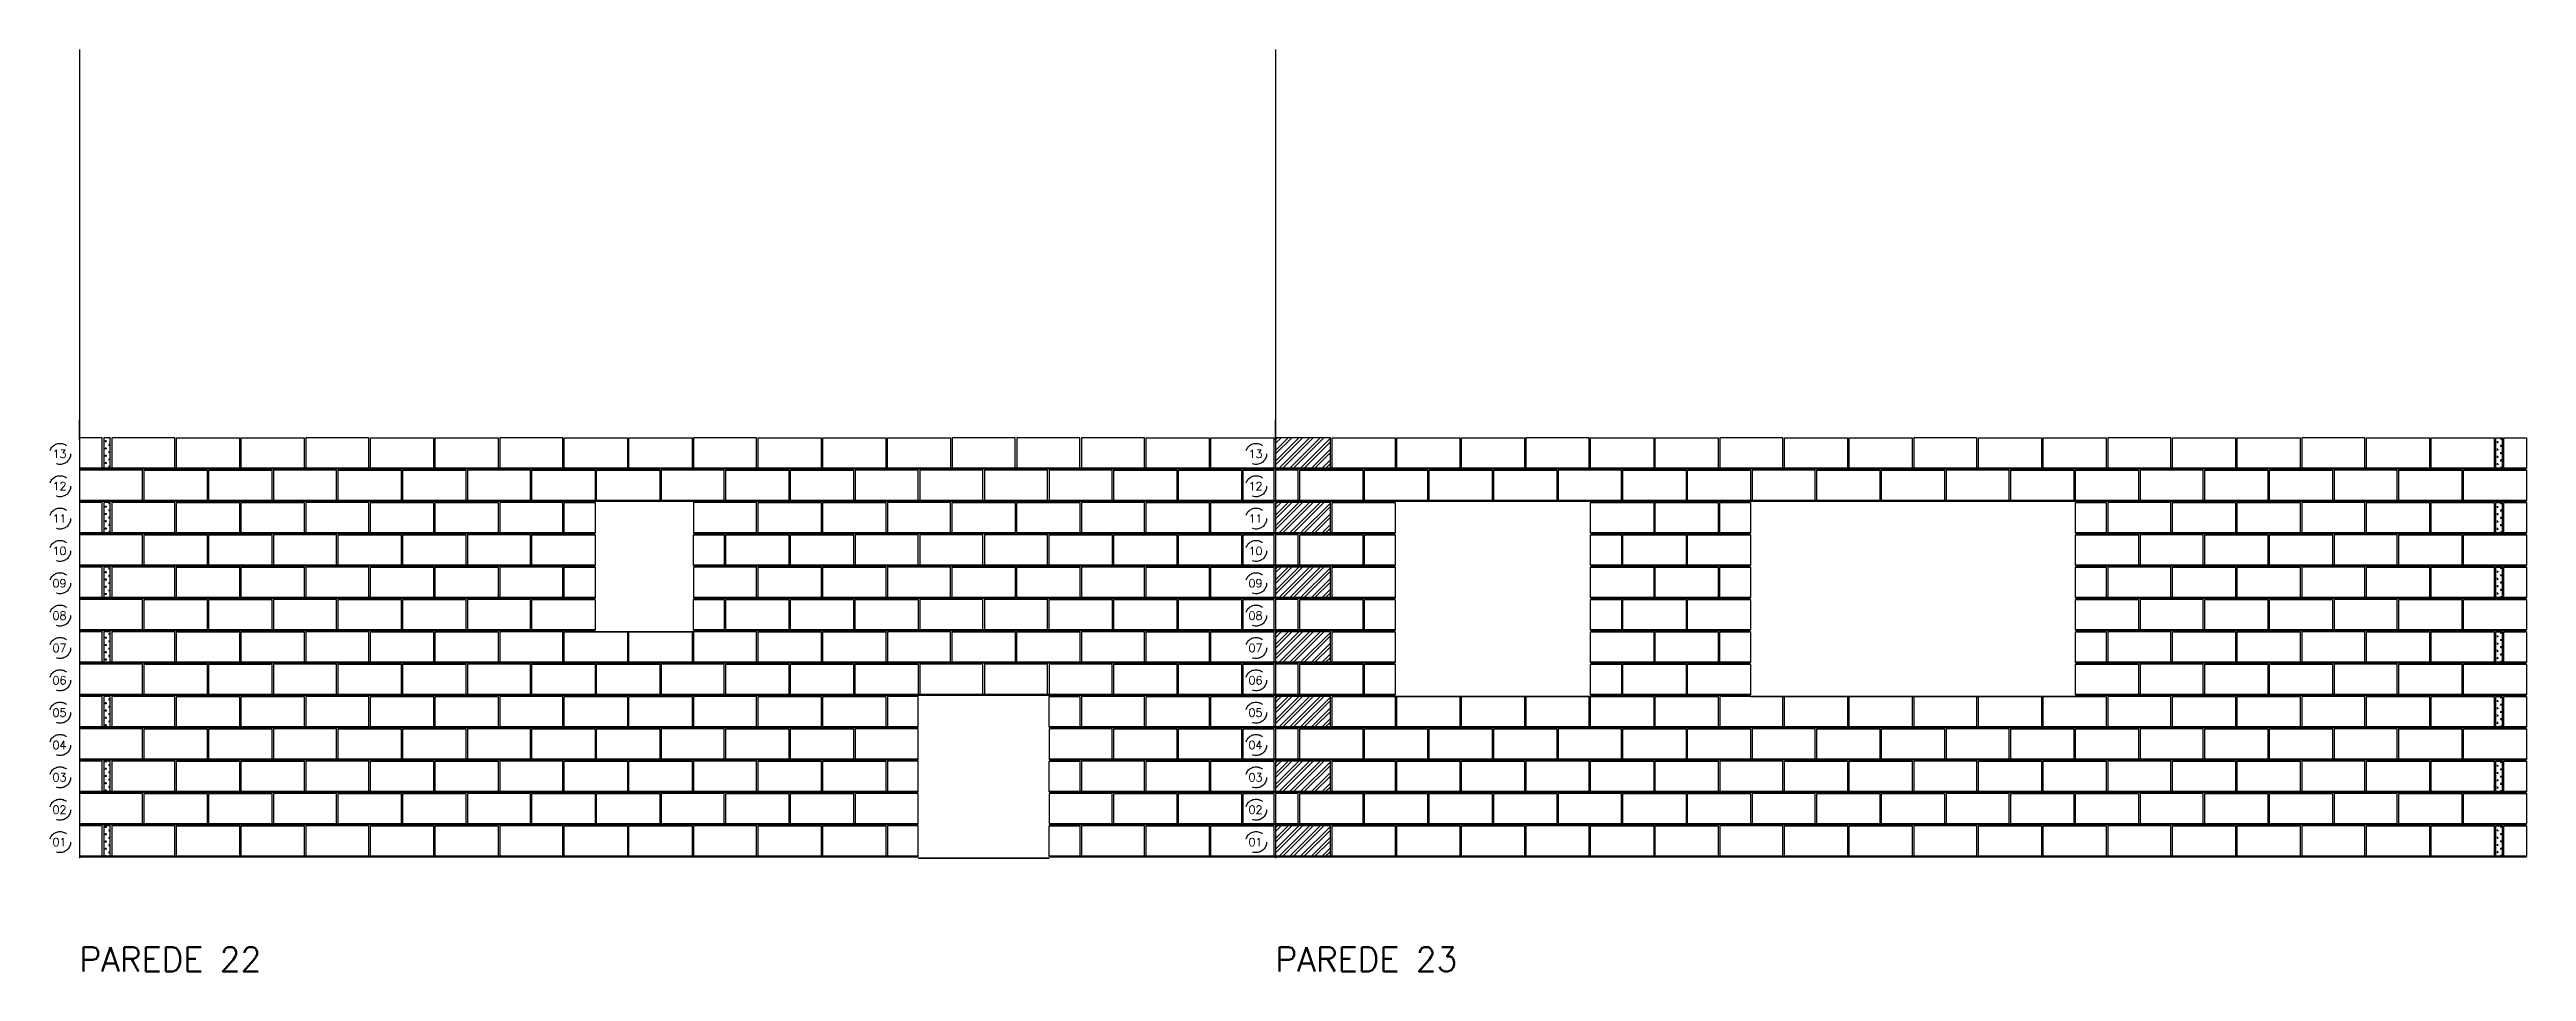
# Model space of a CAD drawing. Extents: x 0 to 187, y -7 to 20.
# Drawn here: x 18.84 to 34.17, y 14.3 to 20 of the extents above; entities that cross this region are included whole.
import ezdxf

# ---------------------------------------------------------------- set-up
doc = ezdxf.new("R2010")
doc.units = 0
doc.header["$LTSCALE"] = 0.5
doc.header["$MEASUREMENT"] = 0
doc.linetypes.add('HIDDEN', pattern=[0.375, 0.25, -0.125])
for name, color, linetype in [('AUX00', 7, 'HIDDEN'), ('AUX01', 1, 'CONTINUOUS'), ('B04', 6, 'CONTINUOUS'), ('B19', 3, 'CONTINUOUS'), ('B19C', 126, 'CONTINUOUS'), ('B34', 150, 'CONTINUOUS'), ('B34C', 160, 'CONTINUOUS'), ('B39', 2, 'CONTINUOUS'), ('B39C', 5, 'CONTINUOUS'), ('BP', 106, 'CONTINUOUS'), ('H04', 9, 'CONTINUOUS'), ('H34', 9, 'CONTINUOUS'), ('TXT05', 4, 'CONTINUOUS'), ('VIG02', 3, 'CONTINUOUS')]:
    doc.layers.add(name, color=color, linetype=linetype)
doc.layers.add('FIADAS', color=161, linetype='CONTINUOUS', lineweight=50)
doc.styles.add('ROMANS', font='romans.shx')
pattern_1 = [(360, (9.124238, 13.820944), (0.02250224, 0.02250224), [0.01125112, -0.03375336]), (90, (9.129863, 13.815318), (-0.02250224, 0.02250224), [0.01125112, -0.03375336])]

msp = doc.modelspace()

# ---------------------------------------------------------------- texts
at = {"layer": 'AUX00', "color": 2, "style": 'ROMANS'}
for s, p in [('13', (18.8588, 17.475)), ('13', (26.2587, 17.475)), ('12', (18.8588, 17.275)), ('12', (26.2587, 17.275)), ('11', (18.8588, 17.075)), ('11', (26.2587, 17.075)), ('10', (18.8588, 16.875)), ('10', (26.2587, 16.875)), ('09', (18.8588, 16.675)), ('09', (26.2587, 16.675)), ('08', (18.8588, 16.475)), ('08', (26.2587, 16.475)), ('07', (18.8588, 16.275)), ('07', (26.2587, 16.275)), ('06', (18.8588, 16.075)), ('06', (26.2587, 16.075)), ('05', (18.8588, 15.875)), ('05', (26.2587, 15.875)), ('04', (18.8588, 15.675)), ('04', (26.2587, 15.675)), ('03', (18.8588, 15.475)), ('03', (26.2587, 15.475)), ('02', (18.8588, 15.275)), ('02', (26.2587, 15.275)), ('01', (18.8588, 15.075)), ('01', (26.2587, 15.075))]:
    msp.add_text(s, height=0.05, dxfattribs=at).set_placement(p)
at = {"layer": 'TXT05', "style": 'ROMANS'}
for s, p in [('PAREDE 22', (19.0252, 14.3)), ('PAREDE 23', (26.4252, 14.3))]:
    msp.add_text(s, height=0.15, dxfattribs=at).set_placement(p)

# ---------------------------------------------------------------- hatches: boundary and pattern name
at = {"layer": 'H04'}
h = msp.add_hatch(dxfattribs=at)
h.set_pattern_fill('CROSS', color=256, scale=0.090009, style=0)
h.set_pattern_definition(pattern_1)
h.paths.add_polyline_path([(19.2152, 17.41), (19.1752, 17.41), (19.1752, 17.6), (19.2152, 17.6)])
h = msp.add_hatch(dxfattribs=at)
h.set_pattern_fill('CROSS', color=256, scale=0.090009, style=0)
h.set_pattern_definition([(360, (43.13944, 31.230895), (0.02250224, 0.02250224), [0.01125112, -0.03375336]), (90, (43.145066, 31.22527), (-0.02250224, 0.02250224), [0.01125112, -0.03375336])])
h.paths.add_polyline_path([(33.9752, 17.41), (34.0152, 17.41), (34.0152, 17.6), (33.9752, 17.6)])
h = msp.add_hatch(dxfattribs=at)
h.set_pattern_fill('CROSS', color=256, scale=0.090009, style=0)
h.set_pattern_definition(pattern_1)
h.paths.add_polyline_path([(19.2152, 17.01), (19.1752, 17.01), (19.1752, 17.2), (19.2152, 17.2)])
h = msp.add_hatch(dxfattribs=at)
h.set_pattern_fill('CROSS', color=256, scale=0.090009, style=0)
h.set_pattern_definition([(360, (43.13944, 30.830895), (0.02250224, 0.02250224), [0.01125112, -0.03375336]), (90, (43.145066, 30.82527), (-0.02250224, 0.02250224), [0.01125112, -0.03375336])])
h.paths.add_polyline_path([(33.9752, 17.01), (34.0152, 17.01), (34.0152, 17.2), (33.9752, 17.2)])
h = msp.add_hatch(dxfattribs=at)
h.set_pattern_fill('CROSS', color=256, scale=0.090009, style=0)
h.set_pattern_definition(pattern_1)
h.paths.add_polyline_path([(19.2152, 16.61), (19.1752, 16.61), (19.1752, 16.8), (19.2152, 16.8)])
h = msp.add_hatch(dxfattribs=at)
h.set_pattern_fill('CROSS', color=256, scale=0.090009, style=0)
h.set_pattern_definition([(360, (43.13944, 30.430895), (0.02250224, 0.02250224), [0.01125112, -0.03375336]), (90, (43.145066, 30.42527), (-0.02250224, 0.02250224), [0.01125112, -0.03375336])])
h.paths.add_polyline_path([(33.9752, 16.61), (34.0152, 16.61), (34.0152, 16.8), (33.9752, 16.8)])
h = msp.add_hatch(dxfattribs=at)
h.set_pattern_fill('CROSS', color=256, scale=0.090009, style=0)
h.set_pattern_definition(pattern_1)
h.paths.add_polyline_path([(19.2152, 16.21), (19.1752, 16.21), (19.1752, 16.4), (19.2152, 16.4)])
h = msp.add_hatch(dxfattribs=at)
h.set_pattern_fill('CROSS', color=256, scale=0.090009, style=0)
h.set_pattern_definition([(360, (43.13944, 30.030895), (0.02250224, 0.02250224), [0.01125112, -0.03375336]), (90, (43.145066, 30.02527), (-0.02250224, 0.02250224), [0.01125112, -0.03375336])])
h.paths.add_polyline_path([(33.9752, 16.21), (34.0152, 16.21), (34.0152, 16.4), (33.9752, 16.4)])
h = msp.add_hatch(dxfattribs=at)
h.set_pattern_fill('CROSS', color=256, scale=0.090009, style=0)
h.set_pattern_definition(pattern_1)
h.paths.add_polyline_path([(19.2152, 15.81), (19.1752, 15.81), (19.1752, 16), (19.2152, 16)])
h = msp.add_hatch(dxfattribs=at)
h.set_pattern_fill('CROSS', color=256, scale=0.090009, style=0)
h.set_pattern_definition([(360, (43.13944, 29.630895), (0.02250224, 0.02250224), [0.01125112, -0.03375336]), (90, (43.145066, 29.62527), (-0.02250224, 0.02250224), [0.01125112, -0.03375336])])
h.paths.add_polyline_path([(33.9752, 15.81), (34.0152, 15.81), (34.0152, 16), (33.9752, 16)])
h = msp.add_hatch(dxfattribs=at)
h.set_pattern_fill('CROSS', color=256, scale=0.090009, style=0)
h.set_pattern_definition(pattern_1)
h.paths.add_polyline_path([(19.2152, 15.41), (19.1752, 15.41), (19.1752, 15.6), (19.2152, 15.6)])
h = msp.add_hatch(dxfattribs=at)
h.set_pattern_fill('CROSS', color=256, scale=0.090009, style=0)
h.set_pattern_definition([(360, (43.13944, 29.230895), (0.02250224, 0.02250224), [0.01125112, -0.03375336]), (90, (43.145066, 29.22527), (-0.02250224, 0.02250224), [0.01125112, -0.03375336])])
h.paths.add_polyline_path([(33.9752, 15.41), (34.0152, 15.41), (34.0152, 15.6), (33.9752, 15.6)])
h = msp.add_hatch(dxfattribs=at)
h.set_pattern_fill('CROSS', color=256, scale=0.090009, style=0)
h.set_pattern_definition(pattern_1)
h.paths.add_polyline_path([(19.2152, 15.01), (19.1752, 15.01), (19.1752, 15.2), (19.2152, 15.2)])
h = msp.add_hatch(dxfattribs=at)
h.set_pattern_fill('CROSS', color=256, scale=0.090009, style=0)
h.set_pattern_definition([(360, (43.13944, 28.830895), (0.02250224, 0.02250224), [0.01125112, -0.03375336]), (90, (43.145066, 28.82527), (-0.02250224, 0.02250224), [0.01125112, -0.03375336])])
h.paths.add_polyline_path([(33.9752, 15.01), (34.0152, 15.01), (34.0152, 15.2), (33.9752, 15.2)])
at = {"layer": 'H34'}
h = msp.add_hatch(dxfattribs=at)
h.set_pattern_fill('ANSI32', color=160, scale=0.125012, style=0)
h.set_pattern_definition([(45, (35.591213, 32.057525), (-0.03314893, 0.03314893), []), (45, (35.61331, 32.057525), (-0.03314893, 0.03314893), [])])
h.paths.add_polyline_path([(26.4253, 17.41), (26.7653, 17.41), (26.7653, 17.6), (26.4253, 17.6)])
h = msp.add_hatch(dxfattribs=at)
h.set_pattern_fill('ANSI32', color=256, scale=0.125012, style=0)
h.set_pattern_definition([(45, (35.591033, 31.657525), (-0.03314893, 0.03314893), []), (45, (35.61313, 31.657525), (-0.03314893, 0.03314893), [])])
h.paths.add_polyline_path([(26.4251, 17.01), (26.7651, 17.01), (26.7651, 17.2), (26.4251, 17.2)])
h = msp.add_hatch(dxfattribs=at)
h.set_pattern_fill('ANSI32', color=256, scale=0.125012, style=0)
h.set_pattern_definition([(45, (35.591033, 31.257525), (-0.03314893, 0.03314893), []), (45, (35.61313, 31.257525), (-0.03314893, 0.03314893), [])])
h.paths.add_polyline_path([(26.4251, 16.61), (26.7651, 16.61), (26.7651, 16.8), (26.4251, 16.8)])
h = msp.add_hatch(dxfattribs=at)
h.set_pattern_fill('ANSI32', color=256, scale=0.125012, style=0)
h.set_pattern_definition([(45, (35.591033, 30.857525), (-0.03314893, 0.03314893), []), (45, (35.61313, 30.857525), (-0.03314893, 0.03314893), [])])
h.paths.add_polyline_path([(26.4251, 16.21), (26.7651, 16.21), (26.7651, 16.4), (26.4251, 16.4)])
h = msp.add_hatch(dxfattribs=at)
h.set_pattern_fill('ANSI32', color=256, scale=0.125012, style=0)
h.set_pattern_definition([(45, (35.591033, 30.457525), (-0.03314893, 0.03314893), []), (45, (35.61313, 30.457525), (-0.03314893, 0.03314893), [])])
h.paths.add_polyline_path([(26.4251, 15.81), (26.7651, 15.81), (26.7651, 16), (26.4251, 16)])
h = msp.add_hatch(dxfattribs=at)
h.set_pattern_fill('ANSI32', color=256, scale=0.125012, style=0)
h.set_pattern_definition([(45, (35.591033, 30.057525), (-0.03314893, 0.03314893), []), (45, (35.61313, 30.057525), (-0.03314893, 0.03314893), [])])
h.paths.add_polyline_path([(26.4251, 15.41), (26.7651, 15.41), (26.7651, 15.6), (26.4251, 15.6)])
h = msp.add_hatch(dxfattribs=at)
h.set_pattern_fill('ANSI32', color=256, scale=0.125012, style=0)
h.set_pattern_definition([(45, (35.591033, 29.657525), (-0.03314893, 0.03314893), []), (45, (35.61313, 29.657525), (-0.03314893, 0.03314893), [])])
h.paths.add_polyline_path([(26.4251, 15.01), (26.7651, 15.01), (26.7651, 15.2), (26.4251, 15.2)])

# ---------------------------------------------------------------- linework, layer by layer
at = {"layer": 'AUX00'}
for centre in [(18.9052, 17.5), (26.3052, 17.5), (18.9052, 17.3), (26.3052, 17.3), (18.9052, 17.1), (26.3052, 17.1), (18.9052, 16.9), (26.3052, 16.9), (18.9052, 16.7), (26.3052, 16.7), (18.9052, 16.5), (26.3052, 16.5), (18.9052, 16.3), (26.3052, 16.3), (18.9052, 16.1), (26.3052, 16.1), (18.9052, 15.9), (26.3052, 15.9), (18.9052, 15.7), (26.3052, 15.7), (18.9052, 15.5), (26.3052, 15.5), (18.9052, 15.3), (26.3052, 15.3), (18.9052, 15.1), (26.3052, 15.1)]:
    msp.add_circle(centre, 0.065, dxfattribs=at)
at = {"layer": 'AUX01'}
for points in [[(19.0252, 20), (19.0252, 15)], [(26.4252, 20), (26.4252, 15)]]:
    msp.add_lwpolyline(points, dxfattribs=at)
for points in [[(22.2152, 16.4), (22.8252, 16.4)], [(27.1652, 16), (28.3752, 16)], [(29.3652, 16), (31.3752, 16)], [(24.2152, 15), (25.0252, 15)]]:
    msp.add_lwpolyline(points, close=True, dxfattribs=at)
at = {"layer": 'B04'}
for points in [[(19.1752, 17.41), (19.2152, 17.41), (19.2152, 17.6), (19.1752, 17.6)], [(34.0152, 17.41), (33.9752, 17.41), (33.9752, 17.6), (34.0152, 17.6)], [(19.1752, 17.01), (19.2152, 17.01), (19.2152, 17.2), (19.1752, 17.2)], [(34.0152, 17.01), (33.9752, 17.01), (33.9752, 17.2), (34.0152, 17.2)], [(19.1752, 16.61), (19.2152, 16.61), (19.2152, 16.8), (19.1752, 16.8)], [(34.0152, 16.61), (33.9752, 16.61), (33.9752, 16.8), (34.0152, 16.8)], [(19.1752, 16.21), (19.2152, 16.21), (19.2152, 16.4), (19.1752, 16.4)], [(34.0152, 16.21), (33.9752, 16.21), (33.9752, 16.4), (34.0152, 16.4)], [(19.1752, 15.81), (19.2152, 15.81), (19.2152, 16), (19.1752, 16)], [(34.0152, 15.81), (33.9752, 15.81), (33.9752, 16), (34.0152, 16)], [(19.1752, 15.41), (19.2152, 15.41), (19.2152, 15.6), (19.1752, 15.6)], [(34.0152, 15.41), (33.9752, 15.41), (33.9752, 15.6), (34.0152, 15.6)], [(19.1752, 15.01), (19.2152, 15.01), (19.2152, 15.2), (19.1752, 15.2)], [(34.0152, 15.01), (33.9752, 15.01), (33.9752, 15.2), (34.0152, 15.2)]]:
    msp.add_lwpolyline(points, close=True, dxfattribs=at)
at = {"layer": 'B19'}
for points in [[(26.2252, 17.4), (26.4152, 17.4), (26.4152, 17.21), (26.2252, 17.21)], [(22.0252, 17.2), (22.2152, 17.2), (22.2152, 17.01), (22.0252, 17.01)], [(29.1752, 17.2), (29.3652, 17.2), (29.3652, 17.01), (29.1752, 17.01)], [(31.3752, 17.2), (31.5652, 17.2), (31.5652, 17.01), (31.3752, 17.01)], [(22.8252, 17), (23.0152, 17), (23.0152, 16.81), (22.8252, 16.81)], [(26.2252, 17), (26.4152, 17), (26.4152, 16.81), (26.2252, 16.81)], [(26.9752, 17), (27.1652, 17), (27.1652, 16.81), (26.9752, 16.81)], [(28.3752, 17), (28.5652, 17), (28.5652, 16.81), (28.3752, 16.81)], [(22.0252, 16.8), (22.2152, 16.8), (22.2152, 16.61), (22.0252, 16.61)], [(29.1752, 16.8), (29.3652, 16.8), (29.3652, 16.61), (29.1752, 16.61)], [(31.3752, 16.8), (31.5652, 16.8), (31.5652, 16.61), (31.3752, 16.61)], [(22.8252, 16.6), (23.0152, 16.6), (23.0152, 16.41), (22.8252, 16.41)], [(26.2252, 16.6), (26.4152, 16.6), (26.4152, 16.41), (26.2252, 16.41)], [(26.9752, 16.6), (27.1652, 16.6), (27.1652, 16.41), (26.9752, 16.41)], [(28.3752, 16.6), (28.5652, 16.6), (28.5652, 16.41), (28.3752, 16.41)], [(29.1752, 16.4), (29.3652, 16.4), (29.3652, 16.21), (29.1752, 16.21)], [(31.3752, 16.4), (31.5652, 16.4), (31.5652, 16.21), (31.3752, 16.21)], [(26.9752, 16.2), (27.1652, 16.2), (27.1652, 16.01), (26.9752, 16.01)], [(28.3752, 16.2), (28.5652, 16.2), (28.5652, 16.01), (28.3752, 16.01)], [(24.0252, 15.81), (24.2152, 15.81), (24.2152, 16), (24.0252, 16)], [(25.2152, 15.81), (25.0252, 15.81), (25.0252, 16), (25.2152, 16)], [(26.2252, 15.8), (26.4152, 15.8), (26.4152, 15.61), (26.2252, 15.61)], [(24.0252, 15.41), (24.2152, 15.41), (24.2152, 15.6), (24.0252, 15.6)], [(25.2152, 15.41), (25.0252, 15.41), (25.0252, 15.6), (25.2152, 15.6)], [(26.2252, 15.4), (26.4152, 15.4), (26.4152, 15.21), (26.2252, 15.21)]]:
    msp.add_lwpolyline(points, close=True, dxfattribs=at)
at = {"layer": 'B19C'}
for points in [[(26.2252, 16.2), (26.4152, 16.2), (26.4152, 16.01), (26.2252, 16.01)], [(24.0252, 15.01), (24.2152, 15.01), (24.2152, 15.2), (24.0252, 15.2)], [(25.2152, 15.01), (25.0252, 15.01), (25.0252, 15.2), (25.2152, 15.2)]]:
    msp.add_lwpolyline(points, close=True, dxfattribs=at)
at = {"layer": 'B34'}
for points in [[(26.425, 17.01), (26.765, 17.01), (26.765, 17.2), (26.425, 17.2)], [(26.425, 16.61), (26.765, 16.61), (26.765, 16.8), (26.425, 16.8)], [(26.425, 16.21), (26.765, 16.21), (26.765, 16.4), (26.425, 16.4)], [(26.425, 15.81), (26.765, 15.81), (26.765, 16), (26.425, 16)], [(26.425, 15.41), (26.765, 15.41), (26.765, 15.6), (26.425, 15.6)], [(26.425, 15.01), (26.765, 15.01), (26.765, 15.2), (26.425, 15.2)]]:
    msp.add_lwpolyline(points, close=True, dxfattribs=at)
at = {"layer": 'B34C'}
msp.add_lwpolyline([(26.4252, 17.41), (26.7652, 17.41), (26.7652, 17.6), (26.4252, 17.6)], close=True, dxfattribs=at)
at = {"layer": 'B39'}
for points in [[(19.0252, 17.4), (19.0252, 17.21), (19.4152, 17.21), (19.4152, 17.4)], [(19.8152, 17.4), (19.8152, 17.21), (19.4252, 17.21), (19.4252, 17.4)], [(20.2152, 17.4), (20.2152, 17.21), (19.8252, 17.21), (19.8252, 17.4)], [(20.2252, 17.4), (20.2252, 17.21), (20.6152, 17.21), (20.6152, 17.4)], [(21.0152, 17.4), (21.0152, 17.21), (20.6252, 17.21), (20.6252, 17.4)], [(21.4152, 17.4), (21.4152, 17.21), (21.0252, 17.21), (21.0252, 17.4)], [(21.4252, 17.4), (21.4252, 17.21), (21.8152, 17.21), (21.8152, 17.4)], [(23.8152, 17.4), (23.8152, 17.21), (23.4252, 17.21), (23.4252, 17.4)], [(23.8252, 17.4), (23.8252, 17.21), (24.2152, 17.21), (24.2152, 17.4)], [(24.6152, 17.21), (24.6152, 17.4), (24.2252, 17.4), (24.2252, 17.21)], [(25.0152, 17.21), (25.0152, 17.4), (24.6252, 17.4), (24.6252, 17.21)], [(25.0252, 17.4), (25.0252, 17.21), (25.4152, 17.21), (25.4152, 17.4)], [(25.8152, 17.4), (25.8152, 17.21), (25.4252, 17.21), (25.4252, 17.4)], [(26.2152, 17.4), (26.2152, 17.21), (25.8252, 17.21), (25.8252, 17.4)], [(31.7752, 17.4), (31.7752, 17.21), (32.1652, 17.21), (32.1652, 17.4)], [(32.5652, 17.4), (32.5652, 17.21), (32.1752, 17.21), (32.1752, 17.4)], [(32.9652, 17.4), (32.9652, 17.21), (32.5752, 17.21), (32.5752, 17.4)], [(32.9752, 17.4), (32.9752, 17.21), (33.3652, 17.21), (33.3652, 17.4)], [(33.7652, 17.4), (33.7652, 17.21), (33.3752, 17.21), (33.3752, 17.4)], [(34.1652, 17.4), (34.1652, 17.21), (33.7752, 17.21), (33.7752, 17.4)], [(19.2252, 17.2), (19.2252, 17.01), (19.6152, 17.01), (19.6152, 17.2)], [(20.0152, 17.2), (20.0152, 17.01), (19.6252, 17.01), (19.6252, 17.2)], [(20.4152, 17.2), (20.4152, 17.01), (20.0252, 17.01), (20.0252, 17.2)], [(20.4252, 17.2), (20.4252, 17.01), (20.8152, 17.01), (20.8152, 17.2)], [(21.2152, 17.2), (21.2152, 17.01), (20.8252, 17.01), (20.8252, 17.2)], [(21.6152, 17.2), (21.6152, 17.01), (21.2252, 17.01), (21.2252, 17.2)], [(21.6252, 17.2), (21.6252, 17.01), (22.0152, 17.01), (22.0152, 17.2)], [(22.8252, 17.2), (22.8252, 17.01), (23.2152, 17.01), (23.2152, 17.2)], [(23.6152, 17.2), (23.6152, 17.01), (23.2252, 17.01), (23.2252, 17.2)], [(24.0152, 17.2), (24.0152, 17.01), (23.6252, 17.01), (23.6252, 17.2)], [(24.0252, 17.2), (24.0252, 17.01), (24.4152, 17.01), (24.4152, 17.2)], [(24.8152, 17.2), (24.8152, 17.01), (24.4252, 17.01), (24.4252, 17.2)], [(25.2152, 17.2), (25.2152, 17.01), (24.8252, 17.01), (24.8252, 17.2)], [(25.2252, 17.2), (25.2252, 17.01), (25.6152, 17.01), (25.6152, 17.2)], [(26.0152, 17.2), (26.0152, 17.01), (25.6252, 17.01), (25.6252, 17.2)], [(26.4152, 17.2), (26.4152, 17.01), (26.0252, 17.01), (26.0252, 17.2)], [(27.1652, 17.2), (27.1652, 17.01), (26.7752, 17.01), (26.7752, 17.2)], [(28.7652, 17.2), (28.7652, 17.01), (28.3752, 17.01), (28.3752, 17.2)], [(29.1652, 17.2), (29.1652, 17.01), (28.7752, 17.01), (28.7752, 17.2)], [(31.5752, 17.2), (31.5752, 17.01), (31.9652, 17.01), (31.9652, 17.2)], [(32.3652, 17.2), (32.3652, 17.01), (31.9752, 17.01), (31.9752, 17.2)], [(32.7652, 17.2), (32.7652, 17.01), (32.3752, 17.01), (32.3752, 17.2)], [(32.7752, 17.2), (32.7752, 17.01), (33.1652, 17.01), (33.1652, 17.2)], [(33.5652, 17.2), (33.5652, 17.01), (33.1752, 17.01), (33.1752, 17.2)], [(33.9652, 17.2), (33.9652, 17.01), (33.5752, 17.01), (33.5752, 17.2)], [(19.0252, 17), (19.0252, 16.81), (19.4152, 16.81), (19.4152, 17)], [(19.8152, 17), (19.8152, 16.81), (19.4252, 16.81), (19.4252, 17)], [(20.2152, 17), (20.2152, 16.81), (19.8252, 16.81), (19.8252, 17)], [(20.2252, 17), (20.2252, 16.81), (20.6152, 16.81), (20.6152, 17)], [(21.0152, 17), (21.0152, 16.81), (20.6252, 16.81), (20.6252, 17)], [(21.4152, 17), (21.4152, 16.81), (21.0252, 16.81), (21.0252, 17)], [(21.4252, 17), (21.4252, 16.81), (21.8152, 16.81), (21.8152, 17)], [(22.2152, 17), (22.2152, 16.81), (21.8252, 16.81), (21.8252, 17)], [(23.4152, 17), (23.4152, 16.81), (23.0252, 16.81), (23.0252, 17)], [(23.8152, 17), (23.8152, 16.81), (23.4252, 16.81), (23.4252, 17)], [(23.8252, 17), (23.8252, 16.81), (24.2152, 16.81), (24.2152, 17)], [(24.6152, 16.81), (24.6152, 17), (24.2252, 17), (24.2252, 16.81)], [(25.0152, 16.81), (25.0152, 17), (24.6252, 17), (24.6252, 16.81)], [(25.4152, 17), (25.4152, 16.81), (25.0252, 16.81), (25.0252, 17)], [(25.8152, 17), (25.8152, 16.81), (25.4252, 16.81), (25.4252, 17)], [(26.2152, 17), (26.2152, 16.81), (25.8252, 16.81), (25.8252, 17)], [(26.9652, 17), (26.9652, 16.81), (26.5752, 16.81), (26.5752, 17)], [(28.9652, 17), (28.9652, 16.81), (28.5752, 16.81), (28.5752, 17)], [(29.3652, 17), (29.3652, 16.81), (28.9752, 16.81), (28.9752, 17)], [(31.7652, 17), (31.7652, 16.81), (31.3752, 16.81), (31.3752, 17)], [(31.7752, 17), (31.7752, 16.81), (32.1652, 16.81), (32.1652, 17)], [(32.5652, 17), (32.5652, 16.81), (32.1752, 16.81), (32.1752, 17)], [(32.9652, 17), (32.9652, 16.81), (32.5752, 16.81), (32.5752, 17)], [(32.9752, 17), (32.9752, 16.81), (33.3652, 16.81), (33.3652, 17)], [(33.7652, 17), (33.7652, 16.81), (33.3752, 16.81), (33.3752, 17)], [(34.1652, 17), (34.1652, 16.81), (33.7752, 16.81), (33.7752, 17)], [(19.2252, 16.8), (19.2252, 16.61), (19.6152, 16.61), (19.6152, 16.8)], [(20.0152, 16.8), (20.0152, 16.61), (19.6252, 16.61), (19.6252, 16.8)], [(20.4152, 16.8), (20.4152, 16.61), (20.0252, 16.61), (20.0252, 16.8)], [(20.4252, 16.8), (20.4252, 16.61), (20.8152, 16.61), (20.8152, 16.8)], [(21.2152, 16.8), (21.2152, 16.61), (20.8252, 16.61), (20.8252, 16.8)], [(21.6152, 16.8), (21.6152, 16.61), (21.2252, 16.61), (21.2252, 16.8)], [(21.6252, 16.8), (21.6252, 16.61), (22.0152, 16.61), (22.0152, 16.8)], [(22.8252, 16.8), (22.8252, 16.61), (23.2152, 16.61), (23.2152, 16.8)], [(23.6152, 16.8), (23.6152, 16.61), (23.2252, 16.61), (23.2252, 16.8)], [(24.0152, 16.8), (24.0152, 16.61), (23.6252, 16.61), (23.6252, 16.8)], [(24.0252, 16.8), (24.0252, 16.61), (24.4152, 16.61), (24.4152, 16.8)], [(24.8152, 16.8), (24.8152, 16.61), (24.4252, 16.61), (24.4252, 16.8)], [(25.2152, 16.8), (25.2152, 16.61), (24.8252, 16.61), (24.8252, 16.8)], [(25.2252, 16.8), (25.2252, 16.61), (25.6152, 16.61), (25.6152, 16.8)], [(26.0152, 16.8), (26.0152, 16.61), (25.6252, 16.61), (25.6252, 16.8)], [(26.4152, 16.8), (26.4152, 16.61), (26.0252, 16.61), (26.0252, 16.8)], [(27.1652, 16.8), (27.1652, 16.61), (26.7752, 16.61), (26.7752, 16.8)], [(28.7652, 16.8), (28.7652, 16.61), (28.3752, 16.61), (28.3752, 16.8)], [(29.1652, 16.8), (29.1652, 16.61), (28.7752, 16.61), (28.7752, 16.8)], [(31.5752, 16.8), (31.5752, 16.61), (31.9652, 16.61), (31.9652, 16.8)], [(32.3652, 16.8), (32.3652, 16.61), (31.9752, 16.61), (31.9752, 16.8)], [(32.7652, 16.8), (32.7652, 16.61), (32.3752, 16.61), (32.3752, 16.8)], [(32.7752, 16.8), (32.7752, 16.61), (33.1652, 16.61), (33.1652, 16.8)], [(33.5652, 16.8), (33.5652, 16.61), (33.1752, 16.61), (33.1752, 16.8)], [(33.9652, 16.8), (33.9652, 16.61), (33.5752, 16.61), (33.5752, 16.8)], [(19.0252, 16.6), (19.0252, 16.41), (19.4152, 16.41), (19.4152, 16.6)], [(19.8152, 16.6), (19.8152, 16.41), (19.4252, 16.41), (19.4252, 16.6)], [(20.2152, 16.6), (20.2152, 16.41), (19.8252, 16.41), (19.8252, 16.6)], [(20.2252, 16.6), (20.2252, 16.41), (20.6152, 16.41), (20.6152, 16.6)], [(21.0152, 16.6), (21.0152, 16.41), (20.6252, 16.41), (20.6252, 16.6)], [(21.4152, 16.6), (21.4152, 16.41), (21.0252, 16.41), (21.0252, 16.6)], [(21.4252, 16.6), (21.4252, 16.41), (21.8152, 16.41), (21.8152, 16.6)], [(22.2152, 16.6), (22.2152, 16.41), (21.8252, 16.41), (21.8252, 16.6)], [(23.4152, 16.6), (23.4152, 16.41), (23.0252, 16.41), (23.0252, 16.6)], [(23.8152, 16.6), (23.8152, 16.41), (23.4252, 16.41), (23.4252, 16.6)], [(23.8252, 16.41), (23.8252, 16.6), (24.2152, 16.6), (24.2152, 16.41)], [(24.6152, 16.41), (24.6152, 16.6), (24.2252, 16.6), (24.2252, 16.41)], [(25.0152, 16.41), (25.0152, 16.6), (24.6252, 16.6), (24.6252, 16.41)], [(25.0252, 16.41), (25.0252, 16.6), (25.4152, 16.6), (25.4152, 16.41)], [(25.8152, 16.6), (25.8152, 16.41), (25.4252, 16.41), (25.4252, 16.6)], [(26.2152, 16.6), (26.2152, 16.41), (25.8252, 16.41), (25.8252, 16.6)], [(26.9652, 16.6), (26.9652, 16.41), (26.5752, 16.41), (26.5752, 16.6)], [(28.9652, 16.6), (28.9652, 16.41), (28.5752, 16.41), (28.5752, 16.6)], [(29.3652, 16.6), (29.3652, 16.41), (28.9752, 16.41), (28.9752, 16.6)], [(31.7652, 16.6), (31.7652, 16.41), (31.3752, 16.41), (31.3752, 16.6)], [(31.7752, 16.6), (31.7752, 16.41), (32.1652, 16.41), (32.1652, 16.6)], [(32.5652, 16.6), (32.5652, 16.41), (32.1752, 16.41), (32.1752, 16.6)], [(32.9652, 16.6), (32.9652, 16.41), (32.5752, 16.41), (32.5752, 16.6)], [(32.9752, 16.6), (32.9752, 16.41), (33.3652, 16.41), (33.3652, 16.6)], [(33.7652, 16.6), (33.7652, 16.41), (33.3752, 16.41), (33.3752, 16.6)], [(34.1652, 16.6), (34.1652, 16.41), (33.7752, 16.41), (33.7752, 16.6)], [(19.2252, 16.4), (19.2252, 16.21), (19.6152, 16.21), (19.6152, 16.4)], [(20.0152, 16.4), (20.0152, 16.21), (19.6252, 16.21), (19.6252, 16.4)], [(20.4152, 16.4), (20.4152, 16.21), (20.0252, 16.21), (20.0252, 16.4)], [(20.4252, 16.4), (20.4252, 16.21), (20.8152, 16.21), (20.8152, 16.4)], [(21.2152, 16.4), (21.2152, 16.21), (20.8252, 16.21), (20.8252, 16.4)], [(21.6152, 16.4), (21.6152, 16.21), (21.2252, 16.21), (21.2252, 16.4)], [(23.6152, 16.4), (23.6152, 16.21), (23.2252, 16.21), (23.2252, 16.4)], [(24.0152, 16.4), (24.0152, 16.21), (23.6252, 16.21), (23.6252, 16.4)], [(24.0252, 16.4), (24.0252, 16.21), (24.4152, 16.21), (24.4152, 16.4)], [(24.8152, 16.4), (24.8152, 16.21), (24.4252, 16.21), (24.4252, 16.4)], [(25.2152, 16.4), (25.2152, 16.21), (24.8252, 16.21), (24.8252, 16.4)], [(25.2252, 16.4), (25.2252, 16.21), (25.6152, 16.21), (25.6152, 16.4)], [(26.0152, 16.4), (26.0152, 16.21), (25.6252, 16.21), (25.6252, 16.4)], [(26.4152, 16.4), (26.4152, 16.21), (26.0252, 16.21), (26.0252, 16.4)], [(27.1652, 16.4), (27.1652, 16.21), (26.7752, 16.21), (26.7752, 16.4)], [(28.7652, 16.4), (28.7652, 16.21), (28.3752, 16.21), (28.3752, 16.4)], [(29.1652, 16.4), (29.1652, 16.21), (28.7752, 16.21), (28.7752, 16.4)], [(31.5752, 16.4), (31.5752, 16.21), (31.9652, 16.21), (31.9652, 16.4)], [(32.3652, 16.4), (32.3652, 16.21), (31.9752, 16.21), (31.9752, 16.4)], [(32.7652, 16.4), (32.7652, 16.21), (32.3752, 16.21), (32.3752, 16.4)], [(32.7752, 16.4), (32.7752, 16.21), (33.1652, 16.21), (33.1652, 16.4)], [(33.5652, 16.4), (33.5652, 16.21), (33.1752, 16.21), (33.1752, 16.4)], [(33.9652, 16.4), (33.9652, 16.21), (33.5752, 16.21), (33.5752, 16.4)], [(19.0252, 16.2), (19.0252, 16.01), (19.4152, 16.01), (19.4152, 16.2)], [(19.8152, 16.2), (19.8152, 16.01), (19.4252, 16.01), (19.4252, 16.2)], [(20.2152, 16.2), (20.2152, 16.01), (19.8252, 16.01), (19.8252, 16.2)], [(20.2252, 16.2), (20.2252, 16.01), (20.6152, 16.01), (20.6152, 16.2)], [(21.0152, 16.2), (21.0152, 16.01), (20.6252, 16.01), (20.6252, 16.2)], [(21.4152, 16.2), (21.4152, 16.01), (21.0252, 16.01), (21.0252, 16.2)], [(21.4252, 16.2), (21.4252, 16.01), (21.8152, 16.01), (21.8152, 16.2)], [(22.2152, 16.2), (22.2152, 16.01), (21.8252, 16.01), (21.8252, 16.2)], [(22.6152, 16.2), (22.6152, 16.01), (22.2252, 16.01), (22.2252, 16.2)], [(22.6252, 16.2), (22.6252, 16.01), (23.0152, 16.01), (23.0152, 16.2)], [(23.4152, 16.2), (23.4152, 16.01), (23.0252, 16.01), (23.0252, 16.2)], [(26.9652, 16.2), (26.9652, 16.01), (26.5752, 16.01), (26.5752, 16.2)], [(28.9652, 16.2), (28.9652, 16.01), (28.5752, 16.01), (28.5752, 16.2)], [(29.3652, 16.2), (29.3652, 16.01), (28.9752, 16.01), (28.9752, 16.2)], [(31.7652, 16.2), (31.7652, 16.01), (31.3752, 16.01), (31.3752, 16.2)], [(31.7752, 16.2), (31.7752, 16.01), (32.1652, 16.01), (32.1652, 16.2)], [(32.5652, 16.2), (32.5652, 16.01), (32.1752, 16.01), (32.1752, 16.2)], [(32.9652, 16.2), (32.9652, 16.01), (32.5752, 16.01), (32.5752, 16.2)], [(32.9752, 16.2), (32.9752, 16.01), (33.3652, 16.01), (33.3652, 16.2)], [(33.7652, 16.2), (33.7652, 16.01), (33.3752, 16.01), (33.3752, 16.2)], [(34.1652, 16.2), (34.1652, 16.01), (33.7752, 16.01), (33.7752, 16.2)], [(19.2252, 16), (19.2252, 15.81), (19.6152, 15.81), (19.6152, 16)], [(20.0152, 16), (20.0152, 15.81), (19.6252, 15.81), (19.6252, 16)], [(20.4152, 16), (20.4152, 15.81), (20.0252, 15.81), (20.0252, 16)], [(20.4252, 16), (20.4252, 15.81), (20.8152, 15.81), (20.8152, 16)], [(21.2152, 16), (21.2152, 15.81), (20.8252, 15.81), (20.8252, 16)], [(21.6152, 16), (21.6152, 15.81), (21.2252, 15.81), (21.2252, 16)], [(21.6252, 16), (21.6252, 15.81), (22.0152, 15.81), (22.0152, 16)], [(22.4152, 16), (22.4152, 15.81), (22.0252, 15.81), (22.0252, 16)], [(22.8152, 16), (22.8152, 15.81), (22.4252, 15.81), (22.4252, 16)], [(22.8252, 16), (22.8252, 15.81), (23.2152, 15.81), (23.2152, 16)], [(23.6152, 16), (23.6152, 15.81), (23.2252, 15.81), (23.2252, 16)], [(24.0152, 16), (24.0152, 15.81), (23.6252, 15.81), (23.6252, 16)], [(25.2252, 16), (25.2252, 15.81), (25.6152, 15.81), (25.6152, 16)], [(26.0152, 16), (26.0152, 15.81), (25.6252, 15.81), (25.6252, 16)], [(26.4152, 16), (26.4152, 15.81), (26.0252, 15.81), (26.0252, 16)], [(32.3652, 16), (32.3652, 15.81), (31.9752, 15.81), (31.9752, 16)], [(32.7652, 16), (32.7652, 15.81), (32.3752, 15.81), (32.3752, 16)], [(32.7752, 16), (32.7752, 15.81), (33.1652, 15.81), (33.1652, 16)], [(33.5652, 16), (33.5652, 15.81), (33.1752, 15.81), (33.1752, 16)], [(33.9652, 16), (33.9652, 15.81), (33.5752, 15.81), (33.5752, 16)], [(19.0252, 15.8), (19.0252, 15.61), (19.4152, 15.61), (19.4152, 15.8)], [(19.8152, 15.8), (19.8152, 15.61), (19.4252, 15.61), (19.4252, 15.8)], [(20.2152, 15.8), (20.2152, 15.61), (19.8252, 15.61), (19.8252, 15.8)], [(20.2252, 15.8), (20.2252, 15.61), (20.6152, 15.61), (20.6152, 15.8)], [(21.0152, 15.8), (21.0152, 15.61), (20.6252, 15.61), (20.6252, 15.8)], [(21.4152, 15.8), (21.4152, 15.61), (21.0252, 15.61), (21.0252, 15.8)], [(21.4252, 15.8), (21.4252, 15.61), (21.8152, 15.61), (21.8152, 15.8)], [(22.2152, 15.8), (22.2152, 15.61), (21.8252, 15.61), (21.8252, 15.8)], [(22.6152, 15.8), (22.6152, 15.61), (22.2252, 15.61), (22.2252, 15.8)], [(22.6252, 15.8), (22.6252, 15.61), (23.0152, 15.61), (23.0152, 15.8)], [(23.4152, 15.8), (23.4152, 15.61), (23.0252, 15.61), (23.0252, 15.8)], [(23.8152, 15.8), (23.8152, 15.61), (23.4252, 15.61), (23.4252, 15.8)], [(23.8252, 15.8), (23.8252, 15.61), (24.2152, 15.61), (24.2152, 15.8)], [(25.0252, 15.8), (25.0252, 15.61), (25.4152, 15.61), (25.4152, 15.8)], [(25.8152, 15.8), (25.8152, 15.61), (25.4252, 15.61), (25.4252, 15.8)], [(26.2152, 15.8), (26.2152, 15.61), (25.8252, 15.61), (25.8252, 15.8)], [(26.9652, 15.8), (26.9652, 15.61), (26.5752, 15.61), (26.5752, 15.8)], [(27.3652, 15.8), (27.3652, 15.61), (26.9752, 15.61), (26.9752, 15.8)], [(27.7652, 15.8), (27.7652, 15.61), (27.3752, 15.61), (27.3752, 15.8)], [(28.1652, 15.8), (28.1652, 15.61), (27.7752, 15.61), (27.7752, 15.8)], [(28.1752, 15.8), (28.1752, 15.61), (28.5652, 15.61), (28.5652, 15.8)], [(28.9652, 15.8), (28.9652, 15.61), (28.5752, 15.61), (28.5752, 15.8)], [(29.3652, 15.8), (29.3652, 15.61), (28.9752, 15.61), (28.9752, 15.8)], [(29.3752, 15.8), (29.3752, 15.61), (29.7652, 15.61), (29.7652, 15.8)], [(30.1652, 15.8), (30.1652, 15.61), (29.7752, 15.61), (29.7752, 15.8)], [(30.5652, 15.8), (30.5652, 15.61), (30.1752, 15.61), (30.1752, 15.8)], [(30.5752, 15.8), (30.5752, 15.61), (30.9652, 15.61), (30.9652, 15.8)], [(31.3652, 15.8), (31.3652, 15.61), (30.9752, 15.61), (30.9752, 15.8)], [(31.7652, 15.8), (31.7652, 15.61), (31.3752, 15.61), (31.3752, 15.8)], [(31.7752, 15.8), (31.7752, 15.61), (32.1652, 15.61), (32.1652, 15.8)], [(32.5652, 15.8), (32.5652, 15.61), (32.1752, 15.61), (32.1752, 15.8)], [(32.9652, 15.8), (32.9652, 15.61), (32.5752, 15.61), (32.5752, 15.8)], [(32.9752, 15.8), (32.9752, 15.61), (33.3652, 15.61), (33.3652, 15.8)], [(33.7652, 15.8), (33.7652, 15.61), (33.3752, 15.61), (33.3752, 15.8)], [(34.1652, 15.8), (34.1652, 15.61), (33.7752, 15.61), (33.7752, 15.8)], [(19.2252, 15.6), (19.2252, 15.41), (19.6152, 15.41), (19.6152, 15.6)], [(20.0152, 15.6), (20.0152, 15.41), (19.6252, 15.41), (19.6252, 15.6)], [(20.4152, 15.6), (20.4152, 15.41), (20.0252, 15.41), (20.0252, 15.6)], [(20.4252, 15.6), (20.4252, 15.41), (20.8152, 15.41), (20.8152, 15.6)], [(21.2152, 15.6), (21.2152, 15.41), (20.8252, 15.41), (20.8252, 15.6)], [(21.6152, 15.6), (21.6152, 15.41), (21.2252, 15.41), (21.2252, 15.6)], [(21.6252, 15.6), (21.6252, 15.41), (22.0152, 15.41), (22.0152, 15.6)], [(22.4152, 15.6), (22.4152, 15.41), (22.0252, 15.41), (22.0252, 15.6)], [(22.8152, 15.6), (22.8152, 15.41), (22.4252, 15.41), (22.4252, 15.6)], [(22.8252, 15.6), (22.8252, 15.41), (23.2152, 15.41), (23.2152, 15.6)], [(23.6152, 15.6), (23.6152, 15.41), (23.2252, 15.41), (23.2252, 15.6)], [(24.0152, 15.6), (24.0152, 15.41), (23.6252, 15.41), (23.6252, 15.6)], [(25.2252, 15.6), (25.2252, 15.41), (25.6152, 15.41), (25.6152, 15.6)], [(26.0152, 15.6), (26.0152, 15.41), (25.6252, 15.41), (25.6252, 15.6)], [(26.4152, 15.6), (26.4152, 15.41), (26.0252, 15.41), (26.0252, 15.6)], [(27.1652, 15.6), (27.1652, 15.41), (26.7752, 15.41), (26.7752, 15.6)], [(27.5652, 15.6), (27.5652, 15.41), (27.1752, 15.41), (27.1752, 15.6)], [(27.9652, 15.6), (27.9652, 15.41), (27.5752, 15.41), (27.5752, 15.6)], [(27.9752, 15.6), (27.9752, 15.41), (28.3652, 15.41), (28.3652, 15.6)], [(28.7652, 15.6), (28.7652, 15.41), (28.3752, 15.41), (28.3752, 15.6)], [(29.1652, 15.6), (29.1652, 15.41), (28.7752, 15.41), (28.7752, 15.6)], [(29.1752, 15.6), (29.1752, 15.41), (29.5652, 15.41), (29.5652, 15.6)], [(29.9652, 15.6), (29.9652, 15.41), (29.5752, 15.41), (29.5752, 15.6)], [(30.3652, 15.6), (30.3652, 15.41), (29.9752, 15.41), (29.9752, 15.6)], [(30.3752, 15.6), (30.3752, 15.41), (30.7652, 15.41), (30.7652, 15.6)], [(31.1652, 15.6), (31.1652, 15.41), (30.7752, 15.41), (30.7752, 15.6)], [(31.5652, 15.6), (31.5652, 15.41), (31.1752, 15.41), (31.1752, 15.6)], [(31.5752, 15.6), (31.5752, 15.41), (31.9652, 15.41), (31.9652, 15.6)], [(32.3652, 15.6), (32.3652, 15.41), (31.9752, 15.41), (31.9752, 15.6)], [(32.7652, 15.6), (32.7652, 15.41), (32.3752, 15.41), (32.3752, 15.6)], [(32.7752, 15.6), (32.7752, 15.41), (33.1652, 15.41), (33.1652, 15.6)], [(33.5652, 15.6), (33.5652, 15.41), (33.1752, 15.41), (33.1752, 15.6)], [(33.9652, 15.6), (33.9652, 15.41), (33.5752, 15.41), (33.5752, 15.6)], [(19.0252, 15.4), (19.0252, 15.21), (19.4152, 15.21), (19.4152, 15.4)], [(19.8152, 15.4), (19.8152, 15.21), (19.4252, 15.21), (19.4252, 15.4)], [(20.2152, 15.4), (20.2152, 15.21), (19.8252, 15.21), (19.8252, 15.4)], [(20.2252, 15.4), (20.2252, 15.21), (20.6152, 15.21), (20.6152, 15.4)], [(21.0152, 15.4), (21.0152, 15.21), (20.6252, 15.21), (20.6252, 15.4)], [(21.4152, 15.4), (21.4152, 15.21), (21.0252, 15.21), (21.0252, 15.4)], [(21.4252, 15.4), (21.4252, 15.21), (21.8152, 15.21), (21.8152, 15.4)], [(22.2152, 15.4), (22.2152, 15.21), (21.8252, 15.21), (21.8252, 15.4)], [(22.6152, 15.4), (22.6152, 15.21), (22.2252, 15.21), (22.2252, 15.4)], [(22.6252, 15.4), (22.6252, 15.21), (23.0152, 15.21), (23.0152, 15.4)], [(23.4152, 15.4), (23.4152, 15.21), (23.0252, 15.21), (23.0252, 15.4)], [(23.8152, 15.4), (23.8152, 15.21), (23.4252, 15.21), (23.4252, 15.4)], [(23.8252, 15.4), (23.8252, 15.21), (24.2152, 15.21), (24.2152, 15.4)], [(25.0252, 15.4), (25.0252, 15.21), (25.4152, 15.21), (25.4152, 15.4)], [(25.8152, 15.4), (25.8152, 15.21), (25.4252, 15.21), (25.4252, 15.4)], [(26.2152, 15.4), (26.2152, 15.21), (25.8252, 15.21), (25.8252, 15.4)], [(26.9652, 15.4), (26.9652, 15.21), (26.5752, 15.21), (26.5752, 15.4)], [(27.3652, 15.4), (27.3652, 15.21), (26.9752, 15.21), (26.9752, 15.4)], [(27.7652, 15.4), (27.7652, 15.21), (27.3752, 15.21), (27.3752, 15.4)], [(28.1652, 15.4), (28.1652, 15.21), (27.7752, 15.21), (27.7752, 15.4)], [(28.1752, 15.4), (28.1752, 15.21), (28.5652, 15.21), (28.5652, 15.4)], [(28.9652, 15.4), (28.9652, 15.21), (28.5752, 15.21), (28.5752, 15.4)], [(29.3652, 15.4), (29.3652, 15.21), (28.9752, 15.21), (28.9752, 15.4)], [(29.3752, 15.4), (29.3752, 15.21), (29.7652, 15.21), (29.7652, 15.4)], [(30.1652, 15.4), (30.1652, 15.21), (29.7752, 15.21), (29.7752, 15.4)], [(30.5652, 15.4), (30.5652, 15.21), (30.1752, 15.21), (30.1752, 15.4)], [(30.5752, 15.4), (30.5752, 15.21), (30.9652, 15.21), (30.9652, 15.4)], [(31.3652, 15.4), (31.3652, 15.21), (30.9752, 15.21), (30.9752, 15.4)], [(31.7652, 15.4), (31.7652, 15.21), (31.3752, 15.21), (31.3752, 15.4)], [(31.7752, 15.4), (31.7752, 15.21), (32.1652, 15.21), (32.1652, 15.4)], [(32.5652, 15.4), (32.5652, 15.21), (32.1752, 15.21), (32.1752, 15.4)], [(32.9652, 15.4), (32.9652, 15.21), (32.5752, 15.21), (32.5752, 15.4)], [(32.9752, 15.4), (32.9752, 15.21), (33.3652, 15.21), (33.3652, 15.4)], [(33.7652, 15.4), (33.7652, 15.21), (33.3752, 15.21), (33.3752, 15.4)], [(34.1652, 15.4), (34.1652, 15.21), (33.7752, 15.21), (33.7752, 15.4)], [(19.2252, 15.2), (19.2252, 15.01), (19.6152, 15.01), (19.6152, 15.2)], [(20.0152, 15.2), (20.0152, 15.01), (19.6252, 15.01), (19.6252, 15.2)], [(20.4152, 15.2), (20.4152, 15.01), (20.0252, 15.01), (20.0252, 15.2)], [(20.4252, 15.2), (20.4252, 15.01), (20.8152, 15.01), (20.8152, 15.2)], [(21.2152, 15.2), (21.2152, 15.01), (20.8252, 15.01), (20.8252, 15.2)], [(21.6152, 15.2), (21.6152, 15.01), (21.2252, 15.01), (21.2252, 15.2)], [(21.6252, 15.2), (21.6252, 15.01), (22.0152, 15.01), (22.0152, 15.2)], [(22.4152, 15.2), (22.4152, 15.01), (22.0252, 15.01), (22.0252, 15.2)], [(22.8152, 15.2), (22.8152, 15.01), (22.4252, 15.01), (22.4252, 15.2)], [(22.8252, 15.2), (22.8252, 15.01), (23.2152, 15.01), (23.2152, 15.2)], [(23.6152, 15.2), (23.6152, 15.01), (23.2252, 15.01), (23.2252, 15.2)], [(24.0152, 15.2), (24.0152, 15.01), (23.6252, 15.01), (23.6252, 15.2)], [(25.2252, 15.2), (25.2252, 15.01), (25.6152, 15.01), (25.6152, 15.2)], [(26.0152, 15.2), (26.0152, 15.01), (25.6252, 15.01), (25.6252, 15.2)], [(26.4152, 15.2), (26.4152, 15.01), (26.0252, 15.01), (26.0252, 15.2)], [(27.1652, 15.2), (27.1652, 15.01), (26.7752, 15.01), (26.7752, 15.2)], [(27.5652, 15.2), (27.5652, 15.01), (27.1752, 15.01), (27.1752, 15.2)], [(27.9652, 15.2), (27.9652, 15.01), (27.5752, 15.01), (27.5752, 15.2)], [(27.9752, 15.2), (27.9752, 15.01), (28.3652, 15.01), (28.3652, 15.2)], [(28.7652, 15.2), (28.7652, 15.01), (28.3752, 15.01), (28.3752, 15.2)], [(29.1652, 15.2), (29.1652, 15.01), (28.7752, 15.01), (28.7752, 15.2)], [(29.1752, 15.2), (29.1752, 15.01), (29.5652, 15.01), (29.5652, 15.2)], [(29.9652, 15.2), (29.9652, 15.01), (29.5752, 15.01), (29.5752, 15.2)], [(30.3652, 15.2), (30.3652, 15.01), (29.9752, 15.01), (29.9752, 15.2)], [(30.3752, 15.2), (30.3752, 15.01), (30.7652, 15.01), (30.7652, 15.2)], [(31.1652, 15.2), (31.1652, 15.01), (30.7752, 15.01), (30.7752, 15.2)], [(31.5652, 15.2), (31.5652, 15.01), (31.1752, 15.01), (31.1752, 15.2)], [(31.5752, 15.2), (31.5752, 15.01), (31.9652, 15.01), (31.9652, 15.2)], [(32.3652, 15.2), (32.3652, 15.01), (31.9752, 15.01), (31.9752, 15.2)], [(32.7652, 15.2), (32.7652, 15.01), (32.3752, 15.01), (32.3752, 15.2)], [(32.7752, 15.2), (32.7752, 15.01), (33.1652, 15.01), (33.1652, 15.2)], [(33.5652, 15.2), (33.5652, 15.01), (33.1752, 15.01), (33.1752, 15.2)], [(33.9652, 15.2), (33.9652, 15.01), (33.5752, 15.01), (33.5752, 15.2)]]:
    msp.add_lwpolyline(points, close=True, dxfattribs=at)
at = {"layer": 'B39C'}
for points in [[(19.2252, 17.6), (19.2252, 17.41), (19.6152, 17.41), (19.6152, 17.6)], [(20.0152, 17.6), (20.0152, 17.41), (19.6252, 17.41), (19.6252, 17.6)], [(20.4152, 17.6), (20.4152, 17.41), (20.0252, 17.41), (20.0252, 17.6)], [(20.4252, 17.6), (20.4252, 17.41), (20.8152, 17.41), (20.8152, 17.6)], [(21.2152, 17.6), (21.2152, 17.41), (20.8252, 17.41), (20.8252, 17.6)], [(21.6152, 17.6), (21.6152, 17.41), (21.2252, 17.41), (21.2252, 17.6)], [(21.6252, 17.6), (21.6252, 17.41), (22.0152, 17.41), (22.0152, 17.6)], [(22.4152, 17.6), (22.4152, 17.41), (22.0252, 17.41), (22.0252, 17.6)], [(22.8152, 17.6), (22.8152, 17.41), (22.4252, 17.41), (22.4252, 17.6)], [(22.8252, 17.6), (22.8252, 17.41), (23.2152, 17.41), (23.2152, 17.6)], [(23.6152, 17.6), (23.6152, 17.41), (23.2252, 17.41), (23.2252, 17.6)], [(24.0152, 17.6), (24.0152, 17.41), (23.6252, 17.41), (23.6252, 17.6)], [(24.0252, 17.41), (24.0252, 17.6), (24.4152, 17.6), (24.4152, 17.41)], [(24.8152, 17.41), (24.8152, 17.6), (24.4252, 17.6), (24.4252, 17.41)], [(25.2152, 17.41), (25.2152, 17.6), (24.8252, 17.6), (24.8252, 17.41)], [(25.2252, 17.6), (25.2252, 17.41), (25.6152, 17.41), (25.6152, 17.6)], [(26.0152, 17.6), (26.0152, 17.41), (25.6252, 17.41), (25.6252, 17.6)], [(26.4152, 17.6), (26.4152, 17.41), (26.0252, 17.41), (26.0252, 17.6)], [(27.1652, 17.6), (27.1652, 17.41), (26.7752, 17.41), (26.7752, 17.6)], [(27.5652, 17.6), (27.5652, 17.41), (27.1752, 17.41), (27.1752, 17.6)], [(27.9652, 17.6), (27.9652, 17.41), (27.5752, 17.41), (27.5752, 17.6)], [(27.9752, 17.6), (27.9752, 17.41), (28.3652, 17.41), (28.3652, 17.6)], [(28.7652, 17.6), (28.7652, 17.41), (28.3752, 17.41), (28.3752, 17.6)], [(29.1652, 17.6), (29.1652, 17.41), (28.7752, 17.41), (28.7752, 17.6)], [(29.1752, 17.6), (29.1752, 17.41), (29.5652, 17.41), (29.5652, 17.6)], [(29.9652, 17.6), (29.9652, 17.41), (29.5752, 17.41), (29.5752, 17.6)], [(30.3652, 17.6), (30.3652, 17.41), (29.9752, 17.41), (29.9752, 17.6)], [(30.3752, 17.6), (30.3752, 17.41), (30.7652, 17.41), (30.7652, 17.6)], [(31.1652, 17.6), (31.1652, 17.41), (30.7752, 17.41), (30.7752, 17.6)], [(31.5652, 17.6), (31.5652, 17.41), (31.1752, 17.41), (31.1752, 17.6)], [(31.5752, 17.6), (31.5752, 17.41), (31.9652, 17.41), (31.9652, 17.6)], [(32.3652, 17.6), (32.3652, 17.41), (31.9752, 17.41), (31.9752, 17.6)], [(32.7652, 17.6), (32.7652, 17.41), (32.3752, 17.41), (32.3752, 17.6)], [(32.7752, 17.6), (32.7752, 17.41), (33.1652, 17.41), (33.1652, 17.6)], [(33.5652, 17.6), (33.5652, 17.41), (33.1752, 17.41), (33.1752, 17.6)], [(33.9652, 17.6), (33.9652, 17.41), (33.5752, 17.41), (33.5752, 17.6)], [(22.2152, 17.4), (22.2152, 17.21), (21.8252, 17.21), (21.8252, 17.4)], [(22.6152, 17.4), (22.6152, 17.21), (22.2252, 17.21), (22.2252, 17.4)], [(22.6252, 17.4), (22.6252, 17.21), (23.0152, 17.21), (23.0152, 17.4)], [(23.4152, 17.4), (23.4152, 17.21), (23.0252, 17.21), (23.0252, 17.4)], [(26.9652, 17.4), (26.9652, 17.21), (26.5752, 17.21), (26.5752, 17.4)], [(27.3652, 17.4), (27.3652, 17.21), (26.9752, 17.21), (26.9752, 17.4)], [(27.7652, 17.4), (27.7652, 17.21), (27.3752, 17.21), (27.3752, 17.4)], [(28.1652, 17.4), (28.1652, 17.21), (27.7752, 17.21), (27.7752, 17.4)], [(28.1752, 17.4), (28.1752, 17.21), (28.5652, 17.21), (28.5652, 17.4)], [(28.9652, 17.4), (28.9652, 17.21), (28.5752, 17.21), (28.5752, 17.4)], [(29.3652, 17.4), (29.3652, 17.21), (28.9752, 17.21), (28.9752, 17.4)], [(29.3752, 17.4), (29.3752, 17.21), (29.7652, 17.21), (29.7652, 17.4)], [(30.1652, 17.4), (30.1652, 17.21), (29.7752, 17.21), (29.7752, 17.4)], [(30.5652, 17.4), (30.5652, 17.21), (30.1752, 17.21), (30.1752, 17.4)], [(30.5752, 17.4), (30.5752, 17.21), (30.9652, 17.21), (30.9652, 17.4)], [(31.3652, 17.4), (31.3652, 17.21), (30.9752, 17.21), (30.9752, 17.4)], [(31.7652, 17.4), (31.7652, 17.21), (31.3752, 17.21), (31.3752, 17.4)], [(21.6252, 16.4), (21.6252, 16.21), (22.0152, 16.21), (22.0152, 16.4)], [(22.4152, 16.4), (22.4152, 16.21), (22.0252, 16.21), (22.0252, 16.4)], [(22.8152, 16.4), (22.8152, 16.21), (22.4252, 16.21), (22.4252, 16.4)], [(22.8252, 16.4), (22.8252, 16.21), (23.2152, 16.21), (23.2152, 16.4)], [(23.8152, 16.2), (23.8152, 16.01), (23.4252, 16.01), (23.4252, 16.2)], [(23.8252, 16.01), (23.8252, 16.2), (24.2152, 16.2), (24.2152, 16.01)], [(24.6152, 16.01), (24.6152, 16.2), (24.2252, 16.2), (24.2252, 16.01)], [(25.0152, 16.01), (25.0152, 16.2), (24.6252, 16.2), (24.6252, 16.01)], [(25.4152, 16.01), (25.4152, 16.2), (25.0252, 16.2), (25.0252, 16.01)], [(25.8152, 16.2), (25.8152, 16.01), (25.4252, 16.01), (25.4252, 16.2)], [(26.2152, 16.2), (26.2152, 16.01), (25.8252, 16.01), (25.8252, 16.2)], [(27.1652, 16), (27.1652, 15.81), (26.7752, 15.81), (26.7752, 16)], [(27.5652, 16), (27.5652, 15.81), (27.1752, 15.81), (27.1752, 16)], [(27.9652, 16), (27.9652, 15.81), (27.5752, 15.81), (27.5752, 16)], [(27.9752, 16), (27.9752, 15.81), (28.3652, 15.81), (28.3652, 16)], [(28.7652, 16), (28.7652, 15.81), (28.3752, 15.81), (28.3752, 16)], [(29.1652, 16), (29.1652, 15.81), (28.7752, 15.81), (28.7752, 16)], [(29.1752, 16), (29.1752, 15.81), (29.5652, 15.81), (29.5652, 16)], [(29.9652, 16), (29.9652, 15.81), (29.5752, 15.81), (29.5752, 16)], [(30.3652, 16), (30.3652, 15.81), (29.9752, 15.81), (29.9752, 16)], [(30.3752, 16), (30.3752, 15.81), (30.7652, 15.81), (30.7652, 16)], [(31.1652, 16), (31.1652, 15.81), (30.7752, 15.81), (30.7752, 16)], [(31.5652, 16), (31.5652, 15.81), (31.1752, 15.81), (31.1752, 16)], [(31.5752, 16), (31.5752, 15.81), (31.9652, 15.81), (31.9652, 16)]]:
    msp.add_lwpolyline(points, close=True, dxfattribs=at)
at = {"layer": 'BP'}
for points in [[(19.0252, 17.41), (19.1652, 17.41), (19.1652, 17.6), (19.0252, 17.6)], [(34.1652, 17.41), (34.0252, 17.41), (34.0252, 17.6), (34.1652, 17.6)], [(26.425, 17.21), (26.565, 17.21), (26.565, 17.4), (26.425, 17.4)], [(19.0252, 17.01), (19.1652, 17.01), (19.1652, 17.2), (19.0252, 17.2)], [(34.1652, 17.01), (34.0252, 17.01), (34.0252, 17.2), (34.1652, 17.2)], [(26.425, 16.81), (26.565, 16.81), (26.565, 17), (26.425, 17)], [(19.0252, 16.61), (19.1652, 16.61), (19.1652, 16.8), (19.0252, 16.8)], [(34.1652, 16.61), (34.0252, 16.61), (34.0252, 16.8), (34.1652, 16.8)], [(26.425, 16.41), (26.565, 16.41), (26.565, 16.6), (26.425, 16.6)], [(19.0252, 16.21), (19.1652, 16.21), (19.1652, 16.4), (19.0252, 16.4)], [(34.1652, 16.21), (34.0252, 16.21), (34.0252, 16.4), (34.1652, 16.4)], [(26.425, 16.01), (26.565, 16.01), (26.565, 16.2), (26.425, 16.2)], [(19.0252, 15.81), (19.1652, 15.81), (19.1652, 16), (19.0252, 16)], [(34.1652, 15.81), (34.0252, 15.81), (34.0252, 16), (34.1652, 16)], [(26.425, 15.61), (26.565, 15.61), (26.565, 15.8), (26.425, 15.8)], [(19.0252, 15.41), (19.1652, 15.41), (19.1652, 15.6), (19.0252, 15.6)], [(34.1652, 15.41), (34.0252, 15.41), (34.0252, 15.6), (34.1652, 15.6)], [(26.425, 15.21), (26.565, 15.21), (26.565, 15.4), (26.425, 15.4)], [(19.0252, 15.01), (19.1652, 15.01), (19.1652, 15.2), (19.0252, 15.2)], [(34.1652, 15.01), (34.0252, 15.01), (34.0252, 15.2), (34.1652, 15.2)]]:
    msp.add_lwpolyline(points, close=True, dxfattribs=at)
at = {"layer": 'FIADAS'}
for p, q in [((19.0252, 17.41), (26.4252, 17.41)), ((26.4252, 17.41), (34.1652, 17.41)), ((19.0252, 17.21), (26.4252, 17.21)), ((26.4252, 17.21), (34.1652, 17.21)), ((19.0252, 17.01), (22.2152, 17.01)), ((22.8252, 17.01), (26.4252, 17.01)), ((26.4252, 17.01), (27.1652, 17.01)), ((28.3752, 17.01), (29.3652, 17.01)), ((31.3752, 17.01), (34.1652, 17.01)), ((19.0252, 16.81), (22.2152, 16.81)), ((22.8252, 16.81), (26.4252, 16.81)), ((26.4252, 16.81), (27.1652, 16.81)), ((28.3752, 16.81), (29.3652, 16.81)), ((31.3752, 16.81), (34.1652, 16.81)), ((19.0252, 16.61), (22.2152, 16.61)), ((22.8252, 16.61), (26.4252, 16.61)), ((26.4252, 16.61), (27.1652, 16.61)), ((28.3752, 16.61), (29.3652, 16.61)), ((31.3752, 16.61), (34.1652, 16.61)), ((19.0252, 16.41), (22.2152, 16.41)), ((22.8252, 16.41), (26.4252, 16.41)), ((26.4252, 16.41), (27.1652, 16.41)), ((28.3752, 16.41), (29.3652, 16.41)), ((31.3752, 16.41), (34.1652, 16.41)), ((19.0252, 16.21), (26.4252, 16.21)), ((26.4252, 16.21), (27.1652, 16.21)), ((28.3752, 16.21), (29.3652, 16.21)), ((31.3752, 16.21), (34.1652, 16.21)), ((19.0252, 16.01), (26.4252, 16.01)), ((26.4252, 16.01), (27.1652, 16.01)), ((28.3752, 16.01), (29.3652, 16.01)), ((31.3752, 16.01), (34.1652, 16.01)), ((19.0252, 15.81), (24.2152, 15.81)), ((25.0252, 15.81), (26.4252, 15.81)), ((26.4252, 15.81), (34.1652, 15.81)), ((19.0252, 15.61), (24.2152, 15.61)), ((25.0252, 15.61), (26.4252, 15.61)), ((26.4252, 15.61), (34.1652, 15.61)), ((19.0252, 15.41), (24.2152, 15.41)), ((25.0252, 15.41), (26.4252, 15.41)), ((26.4252, 15.41), (34.1652, 15.41)), ((19.0252, 15.21), (24.2152, 15.21)), ((25.0252, 15.21), (26.4252, 15.21)), ((26.4252, 15.21), (34.1652, 15.21)), ((19.0252, 15.01), (24.2152, 15.01)), ((25.0252, 15.01), (26.4252, 15.01)), ((26.4252, 15.01), (34.1652, 15.01))]:
    msp.add_line(p, q, dxfattribs=at)
at = {"layer": 'VIG02'}
for points in [[(19.0252, 17.71), (19.0252, 17.59)], [(26.4252, 17.71), (26.4252, 17.59)]]:
    msp.add_lwpolyline(points, close=True, dxfattribs=at)

msp.set_redraw_order([(e.dxf.handle, doc.entitydb.next_handle()) for e in msp.query("TEXT MTEXT ATTDEF DIMENSION ARC_DIMENSION")])  # texts and dimensions are drawn at this point

doc.saveas('drawing.dxf')
